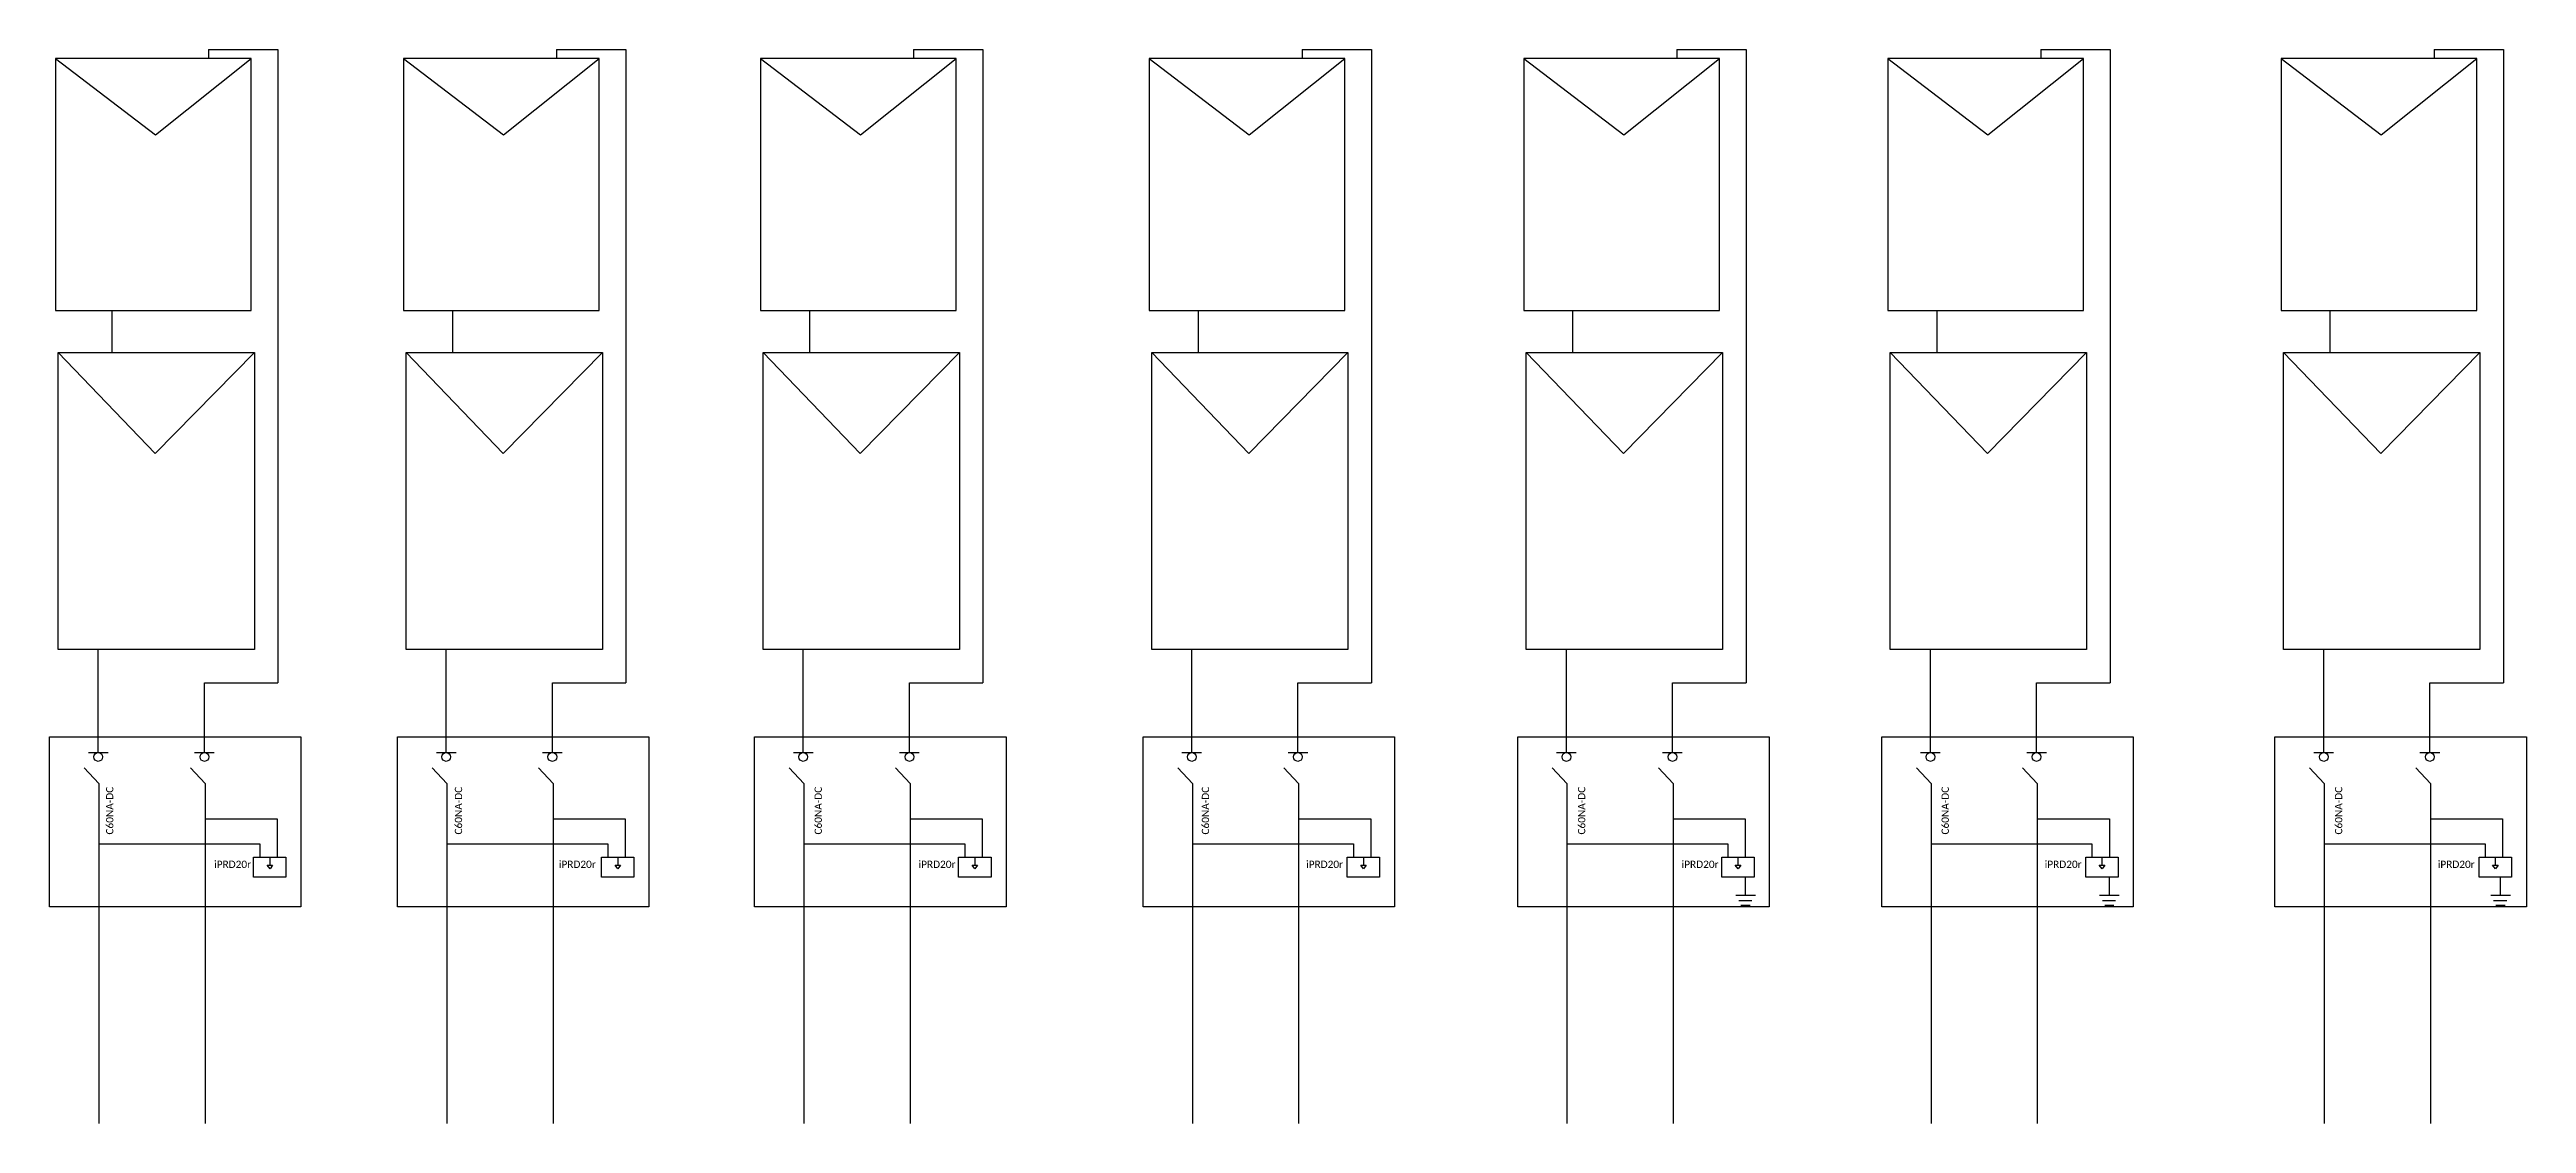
# Model space of a CAD drawing. Header units: inches. Extents: x 355 to 1848, y 183 to 399.
# Drawn here: x 790.7 to 853.3, y 349.5 to 376.6 of the extents above; entities that cross this region are included whole.
import ezdxf

# ---------------------------------------------------------------- set-up
doc = ezdxf.new("R2010")
doc.units = ezdxf.units.IN
doc.header["$MEASUREMENT"] = 0
doc.styles.get("Standard").update_dxf_attribs({"font": 'arial.ttf'})

msp = doc.modelspace()

# ---------------------------------------------------------------- texts
at = {"char_height": 0.2, "attachment_point": 1, "rotation": 90}
for insert in [(792.156, 356.794), (800.968, 356.794), (810.056, 356.794), (819.839, 356.794), (829.343, 356.794), (838.528, 356.794), (848.468, 356.794)]:
    msp.add_mtext_dynamic_manual_height_columns('{\\fCalibri|b0|i0|c0|p34;\\H0.91667x;\\C5;C60NA-DC}', width=1.31569, gutter_width=1, heights=[0], dxfattribs=dict(at, insert=insert))
at = {"char_height": 0.2, "attachment_point": 1}
for insert in [(794.886, 356.134), (803.595, 356.134), (812.682, 356.134), (822.474, 356.134), (831.96, 356.134), (841.134, 356.134), (851.064, 356.134)]:
    msp.add_mtext_dynamic_manual_height_columns('{\\fCalibri|b0|i0|c0|p34;\\H0.91667x;\\C3;iPRD20r}', width=0.98739, gutter_width=1, heights=[0], dxfattribs=dict(at, insert=insert))

# ---------------------------------------------------------------- linework, layer by layer
for p, q in [((790.881, 376.407), (793.408, 374.474)), ((793.408, 374.474), (795.823, 376.407)), ((799.672, 376.407), (802.199, 374.474)), ((802.199, 374.474), (804.614, 376.407)), ((808.693, 376.407), (811.219, 374.474)), ((811.219, 374.474), (813.635, 376.407)), ((818.509, 376.407), (821.036, 374.474)), ((821.036, 374.474), (823.451, 376.407)), ((827.972, 376.407), (830.498, 374.474)), ((830.498, 374.474), (832.914, 376.407)), ((837.169, 376.407), (839.696, 374.474)), ((839.696, 374.474), (842.111, 376.407)), ((847.105, 376.407), (849.632, 374.474)), ((849.632, 374.474), (852.047, 376.407)), ((790.945, 368.974), (793.4, 366.424)), ((793.4, 366.424), (795.904, 368.974)), ((799.736, 368.974), (802.191, 366.424)), ((802.191, 366.424), (804.695, 368.974)), ((808.757, 368.974), (811.212, 366.424)), ((811.212, 366.424), (813.716, 368.974)), ((818.573, 368.974), (821.028, 366.424)), ((821.028, 366.424), (823.532, 368.974)), ((828.036, 368.974), (830.491, 366.424)), ((830.491, 366.424), (832.995, 368.974)), ((837.233, 368.974), (839.688, 366.424)), ((839.688, 366.424), (842.192, 368.974)), ((847.169, 368.974), (849.624, 366.424)), ((849.624, 366.424), (852.128, 368.974)), ((791.71, 358.864), (791.959, 358.864)), ((791.959, 358.864), (792.207, 358.864)), ((794.391, 358.864), (794.64, 358.864)), ((794.64, 358.864), (794.889, 358.864)), ((800.501, 358.864), (800.75, 358.864)), ((800.75, 358.864), (800.998, 358.864)), ((803.182, 358.864), (803.431, 358.864)), ((803.431, 358.864), (803.68, 358.864)), ((809.521, 358.864), (809.77, 358.864)), ((809.77, 358.864), (810.019, 358.864)), ((812.203, 358.864), (812.452, 358.864)), ((812.452, 358.864), (812.7, 358.864)), ((819.338, 358.864), (819.587, 358.864)), ((819.587, 358.864), (819.835, 358.864)), ((822.019, 358.864), (822.268, 358.864)), ((822.268, 358.864), (822.517, 358.864)), ((828.8, 358.864), (829.049, 358.864)), ((829.049, 358.864), (829.298, 358.864)), ((831.482, 358.864), (831.731, 358.864)), ((831.731, 358.864), (831.979, 358.864)), ((837.998, 358.864), (838.246, 358.864)), ((838.246, 358.864), (838.495, 358.864)), ((840.679, 358.864), (840.928, 358.864)), ((840.928, 358.864), (841.177, 358.864)), ((847.934, 358.864), (848.183, 358.864)), ((848.183, 358.864), (848.431, 358.864)), ((850.615, 358.864), (850.864, 358.864)), ((850.864, 358.864), (851.113, 358.864)), ((796.292, 356.225), (796.292, 356.023)), ((805.083, 356.225), (805.083, 356.023)), ((814.104, 356.225), (814.104, 356.023)), ((823.92, 356.225), (823.92, 356.023)), ((833.383, 356.225), (833.383, 356.023)), ((842.58, 356.225), (842.58, 356.023)), ((852.516, 356.225), (852.516, 356.023)), ((796.227, 356.023), (796.363, 356.023)), ((796.298, 355.93), (796.227, 356.023)), ((796.363, 356.023), (796.298, 355.93)), ((805.018, 356.023), (805.154, 356.023)), ((805.089, 355.93), (805.018, 356.023)), ((805.154, 356.023), (805.089, 355.93)), ((814.038, 356.023), (814.175, 356.023)), ((814.109, 355.93), (814.038, 356.023)), ((814.175, 356.023), (814.109, 355.93)), ((823.854, 356.023), (823.991, 356.023)), ((823.926, 355.93), (823.854, 356.023)), ((823.991, 356.023), (823.926, 355.93)), ((833.317, 356.023), (833.454, 356.023)), ((833.388, 355.93), (833.317, 356.023)), ((833.454, 356.023), (833.388, 355.93)), ((833.579, 355.259), (833.579, 355.717)), ((842.514, 356.023), (842.651, 356.023)), ((842.586, 355.93), (842.514, 356.023)), ((842.651, 356.023), (842.586, 355.93)), ((842.767, 355.259), (842.767, 355.717)), ((852.451, 356.023), (852.587, 356.023)), ((852.522, 355.93), (852.451, 356.023)), ((852.587, 356.023), (852.522, 355.93)), ((852.651, 355.259), (852.651, 355.717)), ((833.329, 355.259), (833.579, 355.259)), ((833.403, 355.129), (833.736, 355.129)), ((833.46, 355.012), (833.694, 355.012)), ((833.579, 355.259), (833.828, 355.259)), ((842.518, 355.259), (842.767, 355.259)), ((842.592, 355.129), (842.924, 355.129)), ((842.649, 355.012), (842.882, 355.012)), ((842.767, 355.259), (843.016, 355.259)), ((852.402, 355.259), (852.651, 355.259)), ((852.476, 355.129), (852.808, 355.129)), ((852.533, 355.012), (852.767, 355.012)), ((852.651, 355.259), (852.901, 355.259))]:
    msp.add_line(p, q)
at = {"color": 242, "true_color": 0xcd2027}
for p, q in [((794.747, 376.63), (794.747, 376.407)), ((794.747, 376.63), (796.498, 376.63)), ((796.498, 376.63), (796.498, 360.627)), ((803.538, 376.63), (803.538, 376.407)), ((803.538, 376.63), (805.289, 376.63)), ((805.289, 376.63), (805.289, 360.627)), ((812.558, 376.63), (812.558, 376.407)), ((812.558, 376.63), (814.31, 376.63)), ((814.31, 376.63), (814.31, 360.627)), ((822.375, 376.63), (822.375, 376.407)), ((822.375, 376.63), (824.126, 376.63)), ((824.126, 376.63), (824.126, 360.627)), ((831.837, 376.63), (831.837, 376.407)), ((831.837, 376.63), (833.589, 376.63)), ((833.589, 376.63), (833.589, 360.627)), ((841.035, 376.63), (841.035, 376.407)), ((841.035, 376.63), (842.786, 376.63)), ((842.786, 376.63), (842.786, 360.627)), ((850.971, 376.63), (850.971, 376.407)), ((850.971, 376.63), (852.722, 376.63)), ((852.722, 376.63), (852.722, 360.627)), ((794.64, 358.864), (794.64, 360.627)), ((794.64, 360.627), (796.498, 360.627)), ((803.431, 358.864), (803.431, 360.627)), ((803.431, 360.627), (805.289, 360.627)), ((812.452, 358.864), (812.452, 360.627)), ((812.452, 360.627), (814.31, 360.627)), ((822.268, 358.864), (822.268, 360.627)), ((822.268, 360.627), (824.126, 360.627)), ((831.731, 358.864), (831.731, 360.627)), ((831.731, 360.627), (833.589, 360.627)), ((840.928, 358.864), (840.928, 360.627)), ((840.928, 360.627), (842.786, 360.627)), ((850.864, 358.864), (850.864, 360.627)), ((850.864, 360.627), (852.722, 360.627)), ((794.287, 358.484), (794.658, 358.088)), ((803.078, 358.484), (803.449, 358.088)), ((812.099, 358.484), (812.47, 358.088)), ((821.915, 358.484), (822.286, 358.088)), ((831.378, 358.484), (831.749, 358.088)), ((840.575, 358.484), (840.946, 358.088)), ((850.511, 358.484), (850.882, 358.088))]:
    msp.add_line(p, q, dxfattribs=at)
at = {"color": 5}
for p, q in [((792.312, 368.974), (792.312, 370.034)), ((800.916, 368.974), (800.916, 370.034)), ((809.936, 368.974), (809.936, 370.034)), ((819.753, 368.974), (819.753, 370.034)), ((829.215, 368.974), (829.215, 370.034)), ((838.413, 368.974), (838.413, 370.034)), ((848.349, 368.974), (848.349, 370.034)), ((791.603, 358.484), (791.974, 358.088)), ((800.394, 358.484), (800.765, 358.088)), ((809.415, 358.484), (809.786, 358.088)), ((819.231, 358.484), (819.602, 358.088)), ((828.694, 358.484), (829.065, 358.088)), ((791.974, 356.562), (796.04, 356.562)), ((796.04, 356.562), (796.04, 356.225)), ((800.765, 356.562), (804.831, 356.562)), ((804.831, 356.562), (804.831, 356.225)), ((809.786, 356.562), (813.851, 356.562)), ((813.851, 356.562), (813.851, 356.225)), ((819.602, 356.562), (823.668, 356.562)), ((823.668, 356.562), (823.668, 356.225)), ((829.065, 356.562), (833.13, 356.562)), ((833.13, 356.562), (833.13, 356.225)), ((838.262, 356.562), (842.328, 356.562)), ((842.328, 356.562), (842.328, 356.225)), ((848.198, 356.562), (852.264, 356.562)), ((852.264, 356.562), (852.264, 356.225))]:
    msp.add_line(p, q, dxfattribs=at)
at = {"color": 177, "true_color": 0x293189}
for p, q in [((791.959, 358.864), (791.959, 361.471)), ((800.75, 358.864), (800.75, 361.471)), ((809.77, 358.864), (809.77, 361.471)), ((819.587, 358.864), (819.587, 361.471)), ((829.049, 358.864), (829.049, 361.471)), ((838.246, 358.864), (838.246, 361.471)), ((848.183, 358.864), (848.183, 361.471)), ((791.974, 358.088), (791.974, 349.494)), ((800.765, 358.088), (800.765, 349.494)), ((809.786, 358.088), (809.786, 349.494)), ((819.602, 358.088), (819.602, 349.494)), ((829.065, 358.088), (829.065, 349.494)), ((837.891, 358.484), (838.262, 358.088)), ((838.262, 358.088), (838.262, 349.494)), ((847.827, 358.484), (848.198, 358.088)), ((848.198, 358.088), (848.198, 349.494))]:
    msp.add_line(p, q, dxfattribs=at)
at = {"color": 244, "true_color": 0x991b1e}
for p, q in [((794.658, 358.088), (794.658, 349.494)), ((803.449, 358.088), (803.449, 349.494)), ((812.47, 358.088), (812.47, 349.494)), ((822.286, 358.088), (822.286, 349.494)), ((831.749, 358.088), (831.749, 349.494)), ((840.946, 358.088), (840.946, 349.494)), ((850.882, 358.088), (850.882, 349.494))]:
    msp.add_line(p, q, dxfattribs=at)
at = {"color": 1}
for p, q in [((794.658, 357.195), (796.48, 357.195)), ((796.48, 357.195), (796.48, 356.225)), ((803.449, 357.195), (805.271, 357.195)), ((805.271, 357.195), (805.271, 356.225)), ((812.47, 357.195), (814.291, 357.195)), ((814.291, 357.195), (814.291, 356.225)), ((822.286, 357.195), (824.107, 357.195)), ((824.107, 357.195), (824.107, 356.225)), ((831.749, 357.195), (833.57, 357.195)), ((833.57, 357.195), (833.57, 356.225)), ((840.946, 357.195), (842.767, 357.195)), ((842.767, 357.195), (842.767, 356.225)), ((850.882, 357.195), (852.703, 357.195)), ((852.703, 357.195), (852.703, 356.225))]:
    msp.add_line(p, q, dxfattribs=at)
for points in [[(790.881, 370.034), (795.823, 370.034), (795.823, 376.407), (790.881, 376.407)], [(799.672, 370.034), (804.614, 370.034), (804.614, 376.407), (799.672, 376.407)], [(808.693, 370.034), (813.635, 370.034), (813.635, 376.407), (808.693, 376.407)], [(818.509, 370.034), (823.451, 370.034), (823.451, 376.407), (818.509, 376.407)], [(827.972, 370.034), (832.914, 370.034), (832.914, 376.407), (827.972, 376.407)], [(837.169, 370.034), (842.111, 370.034), (842.111, 376.407), (837.169, 376.407)], [(847.105, 370.034), (852.047, 370.034), (852.047, 376.407), (847.105, 376.407)], [(790.945, 368.974), (795.904, 368.974), (795.904, 361.471), (790.945, 361.471)], [(799.736, 368.974), (804.695, 368.974), (804.695, 361.471), (799.736, 361.471)], [(808.757, 368.974), (813.716, 368.974), (813.716, 361.471), (808.757, 361.471)], [(818.573, 368.974), (823.532, 368.974), (823.532, 361.471), (818.573, 361.471)], [(828.036, 368.974), (832.995, 368.974), (832.995, 361.471), (828.036, 361.471)], [(837.233, 368.974), (842.192, 368.974), (842.192, 361.471), (837.233, 361.471)], [(847.169, 368.974), (852.128, 368.974), (852.128, 361.471), (847.169, 361.471)], [(790.728, 359.267), (797.081, 359.267), (797.081, 354.969), (790.728, 354.969)], [(799.519, 359.267), (805.872, 359.267), (805.872, 354.969), (799.519, 354.969)], [(808.54, 359.267), (814.893, 359.267), (814.893, 354.969), (808.54, 354.969)], [(818.356, 359.267), (824.709, 359.267), (824.709, 354.969), (818.356, 354.969)], [(827.819, 359.267), (834.172, 359.267), (834.172, 354.969), (827.819, 354.969)], [(837.016, 359.267), (843.369, 359.267), (843.369, 354.969), (837.016, 354.969)], [(846.952, 359.267), (853.305, 359.267), (853.305, 354.969), (846.952, 354.969)], [(795.882, 356.225), (796.702, 356.225), (796.702, 355.717), (795.882, 355.717)], [(804.673, 356.225), (805.493, 356.225), (805.493, 355.717), (804.673, 355.717)], [(813.694, 356.225), (814.514, 356.225), (814.514, 355.717), (813.694, 355.717)], [(823.51, 356.225), (824.33, 356.225), (824.33, 355.717), (823.51, 355.717)], [(832.973, 356.225), (833.793, 356.225), (833.793, 355.717), (832.973, 355.717)], [(842.17, 356.225), (842.99, 356.225), (842.99, 355.717), (842.17, 355.717)], [(852.106, 356.225), (852.926, 356.225), (852.926, 355.717), (852.106, 355.717)]]:
    msp.add_lwpolyline(points, close=True)
for centre in [(791.959, 358.754), (794.64, 358.754), (800.75, 358.754), (803.431, 358.754), (809.77, 358.754), (812.452, 358.754), (819.587, 358.754), (822.268, 358.754), (829.049, 358.754), (831.731, 358.754), (838.246, 358.754), (840.928, 358.754), (848.183, 358.754), (850.864, 358.754)]:
    msp.add_circle(centre, 0.11)

msp.set_redraw_order([(e.dxf.handle, doc.entitydb.next_handle()) for e in msp.query("TEXT MTEXT ATTDEF DIMENSION ARC_DIMENSION")])  # texts and dimensions are drawn at this point

doc.saveas('drawing.dxf')
